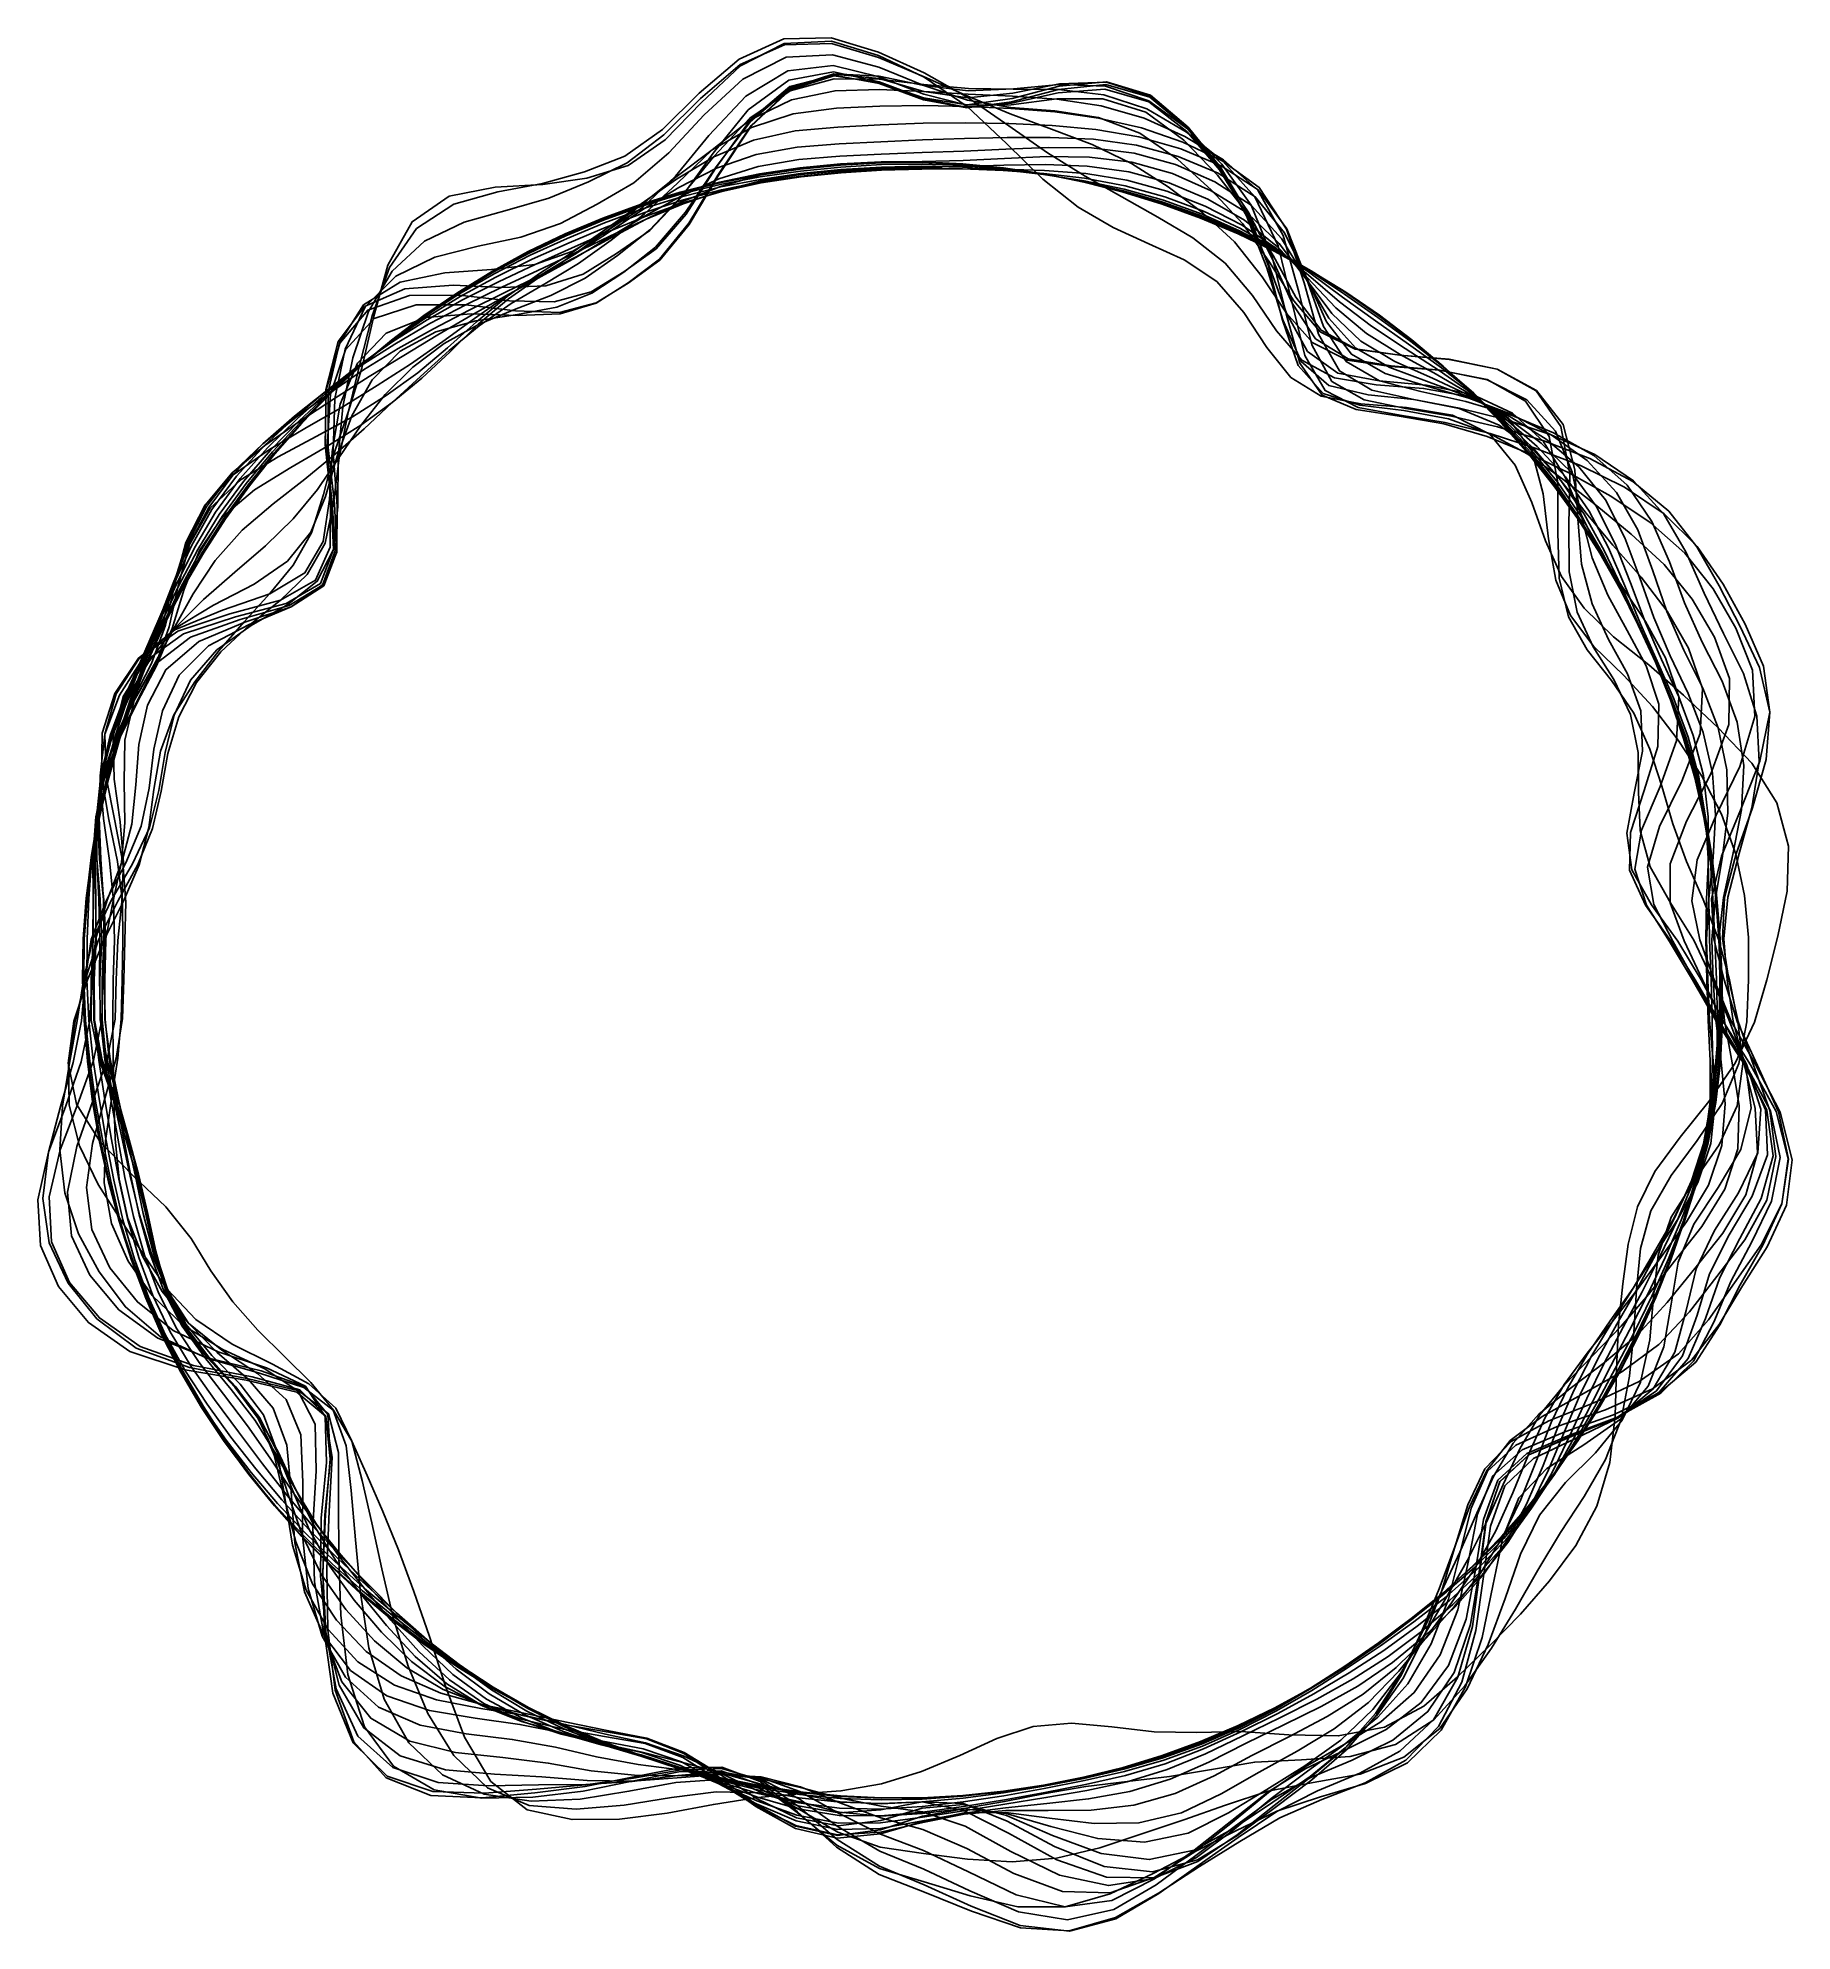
# Model space of a CAD drawing. Header units: millimetres. Extents: x -106 to 109, y -116 to 115.
import ezdxf

# ---------------------------------------------------------------- set-up
doc = ezdxf.new("R2010")
doc.units = ezdxf.units.MM
doc.header["$MEASUREMENT"] = 0
doc.layers.add('Layer 01', color=12, linetype='Continuous', true_color=0xc80000)

msp = doc.modelspace()

# ---------------------------------------------------------------- linework, layer by layer
at = {"layer": 'Layer 01'}
for points in [[(101.15, 0), (99.83, 4.98), (97.94, 9.8), (95.91, 14.46), (94.24, 19.05), (92.9, 23.65), (91.43, 28.2), (89.46, 32.56), (86.74, 36.56), (83.75, 40.33), (81.48, 44.37), (80.33, 49.09), (80.17, 54.66), (80.17, 60.73), (79.12, 66.39), (76.22, 70.72), (71.55, 73.36), (65.74, 74.49), (59.78, 74.96), (54.45, 75.73), (50.26, 77.82), (47.02, 81.45), (44.04, 85.91), (40.69, 90.17), (36.79, 93.73), (32.56, 96.9), (28.07, 99.77), (23.3, 102.08), (18.33, 103.95), (13.26, 105.82), (8.09, 107.97), (2.75, 110.36), (-2.81, 112.72), (-8.57, 114.4), (-14.32, 114.27), (-19.72, 111.83), (-24.58, 107.69), (-29.05, 103.26), (-33.54, 99.82), (-38.27, 97.5), (-43.1, 95.52), (-48.21, 94.04), (-53.45, 92.57), (-58.29, 90.25), (-62.26, 86.6), (-65.14, 81.68), (-67.06, 75.99), (-68.3, 70.03), (-68.87, 63.91), (-68.9, 57.81), (-69.42, 52.59), (-71.42, 48.7), (-75.02, 45.84), (-79.47, 43.28), (-83.69, 40.3), (-86.88, 36.62), (-88.89, 32.35), (-90, 27.76), (-90.76, 23.11), (-91.93, 18.58), (-93.99, 14.17), (-96.61, 9.67), (-98.83, 4.93), (-99.99, 0), (-100.76, -5.03), (-101.7, -10.18), (-102.55, -15.46), (-102.85, -20.79), (-102.24, -26.03), (-100.6, -31.03), (-98.07, -35.69), (-94.85, -39.98), (-90.57, -43.62), (-84.9, -46.23), (-78.58, -48.02), (-73.06, -49.81), (-69.46, -52.61), (-67.86, -56.94), (-67.28, -62.43), (-66.75, -68.44), (-66.12, -74.92), (-65.1, -81.63), (-63.22, -87.93), (-60.22, -93.24), (-56.1, -97.17), (-51.02, -99.53), (-45.29, -100.38), (-39.3, -100.12), (-33.32, -99.17), (-27.6, -98.11), (-22.31, -97.74), (-17.42, -98.81), (-12.69, -101.29), (-7.81, -104.16), (-2.64, -106.02), (2.66, -106.79), (8.05, -107.46), (13.51, -107.8), (18.93, -107.34), (24.21, -106.07), (29.37, -104.38), (34.49, -102.66), (39.59, -100.87), (44.74, -99.15), (50.29, -98.09), (56.04, -97.06), (61.37, -95.02), (65.77, -91.48), (69.11, -86.67), (71.69, -81.23), (73.74, -75.6), (75.64, -70.18), (77.95, -65.41), (81.13, -61.45), (84.8, -57.81), (88.06, -53.81), (90.27, -49.16), (91.41, -44.02), (91.89, -38.73), (92.44, -33.64), (94.02, -29), (96.8, -24.65), (99.9, -20.19), (102.11, -15.39), (102.78, -10.28), (102.19, -5.1)], [(105.73, 0), (107.06, 5.34), (108.2, 10.83), (108.39, 16.34), (106.96, 21.62), (103.88, 26.45), (99.79, 30.78), (95.56, 34.78), (91.3, 38.49), (87, 41.9), (83.4, 45.42), (80.65, 49.29), (78.66, 53.63), (77, 58.32), (74.96, 62.9), (71.86, 66.67), (67.31, 69.01), (61.71, 69.93), (56.12, 70.37), (51.28, 71.32), (47.54, 73.6), (44.61, 77.27), (41.81, 81.56), (38.5, 85.33), (34.52, 87.97), (30.22, 89.94), (25.86, 91.93), (21.55, 94.41), (17.25, 97.85), (12.81, 102.2), (8, 106.71), (2.75, 110.3), (-2.82, 112.94), (-8.59, 114.69), (-14.34, 114.42), (-19.69, 111.68), (-24.47, 107.22), (-28.88, 102.65), (-33.43, 99.49), (-38.45, 97.97), (-43.85, 97.18), (-49.66, 96.86), (-55.29, 95.77), (-59.83, 92.63), (-62.79, 87.33), (-64.53, 80.92), (-65.97, 74.75), (-67.64, 69.35), (-69.34, 64.34), (-70.65, 59.29), (-72.13, 54.63), (-74.34, 50.68), (-77.22, 47.19), (-80.35, 43.76), (-83.43, 40.18), (-86.39, 36.42), (-88.92, 32.37), (-90.56, 27.93), (-91.39, 23.27), (-92.01, 18.6), (-93.18, 14.04), (-95.14, 9.52), (-97.45, 4.86), (-99.49, 0), (-101.17, -5.05), (-101.86, -10.19), (-100.82, -15.2), (-97.95, -19.8), (-93.93, -23.92), (-89.93, -27.74), (-86.83, -31.6), (-84.41, -35.58), (-81.74, -39.36), (-78.66, -42.84), (-75.37, -46.06), (-72.2, -49.22), (-69.42, -52.59), (-67.2, -56.39), (-65.3, -60.59), (-63.38, -64.98), (-61.49, -69.68), (-59.61, -74.75), (-57.71, -80.27), (-55.75, -86.31), (-53.43, -92.54), (-50.22, -97.97), (-45.77, -101.43), (-40.28, -102.63), (-34.47, -102.59), (-28.65, -101.83), (-23, -100.77), (-17.62, -99.93), (-12.47, -99.5), (-7.43, -99.13), (-2.45, -98.25), (2.41, -96.77), (7.1, -94.81), (11.62, -92.72), (16.09, -91.25), (20.74, -90.85), (25.69, -91.3), (30.87, -91.89), (36.09, -91.97), (41.46, -91.87), (47.3, -92.27), (53.36, -92.41), (58.99, -91.34), (63.81, -88.76), (67.94, -85.19), (71.82, -81.38), (75.62, -77.53), (79.18, -73.47), (82.37, -69.12), (84.93, -64.33), (86.55, -59.01), (87.21, -53.29), (87.37, -47.58), (87.6, -42.18), (88.11, -37.14), (88.77, -32.31), (89.92, -27.74), (92.04, -23.44), (95.13, -19.23), (98.64, -14.87), (101.84, -10.19), (104.21, -5.2)], [(103.49, 0), (103.47, 5.16), (103, 10.31), (101.92, 15.36), (100.18, 20.25), (97.8, 24.9), (94.9, 29.27), (91.74, 33.39), (88.23, 37.19), (84.59, 40.74), (81.73, 44.51), (79.94, 48.85), (79.05, 53.9), (78.41, 59.39), (77, 64.61), (74.08, 68.73), (69.49, 71.24), (63.78, 72.27), (57.99, 72.72), (52.89, 73.56), (48.89, 75.7), (45.79, 79.31), (42.87, 83.63), (39.52, 87.59), (35.58, 90.65), (31.31, 93.2), (26.92, 95.67), (22.42, 98.21), (17.82, 101.05), (13.08, 104.35), (8.08, 107.81), (2.76, 110.85), (-2.83, 113.36), (-8.63, 115.1), (-14.41, 114.98), (-19.84, 112.51), (-24.73, 108.33), (-29.24, 103.92), (-33.82, 100.65), (-38.74, 98.72), (-43.9, 97.29), (-49.36, 96.28), (-54.73, 94.79), (-59.29, 91.8), (-62.57, 87.04), (-64.71, 81.15), (-66.26, 75.08), (-67.64, 69.34), (-68.74, 63.78), (-69.41, 58.24), (-70.46, 53.37), (-72.64, 49.52), (-75.91, 46.39), (-79.67, 43.39), (-83.21, 40.07), (-86.17, 36.32), (-88.34, 32.15), (-89.66, 27.66), (-90.49, 23.04), (-91.53, 18.5), (-93.33, 14.07), (-95.8, 9.59), (-98.16, 4.9), (-99.76, 0), (-100.99, -5.04), (-101.81, -10.19), (-101.73, -15.33), (-100.47, -20.31), (-98.19, -25), (-95.39, -29.42), (-92.57, -33.69), (-89.75, -37.83), (-86.24, -41.53), (-81.8, -44.54), (-76.89, -46.99), (-72.42, -49.38), (-69.14, -52.37), (-67.18, -56.37), (-65.94, -61.18), (-64.74, -66.38), (-63.53, -71.99), (-62.15, -77.93), (-60.32, -83.9), (-57.9, -89.65), (-54.73, -94.8), (-50.62, -98.73), (-45.53, -100.91), (-39.78, -101.37), (-33.89, -100.85), (-28.12, -99.93), (-22.65, -99.23), (-17.52, -99.36), (-12.58, -100.42), (-7.62, -101.71), (-2.55, -102.23), (2.54, -101.89), (7.59, -101.27), (12.58, -100.41), (17.54, -99.45), (22.5, -98.6), (27.56, -97.96), (32.72, -97.38), (37.88, -96.52), (43.14, -95.61), (48.86, -95.31), (54.81, -94.93), (60.36, -93.45), (65.02, -90.44), (68.81, -86.29), (72.07, -81.67), (75.02, -76.92), (77.76, -72.15), (80.51, -67.56), (83.39, -63.16), (86.01, -58.64), (87.91, -53.72), (88.96, -48.45), (89.48, -43.09), (89.81, -37.86), (90.27, -32.86), (91.56, -28.24), (94.03, -23.94), (97.23, -19.66), (100.25, -15.11), (102.32, -10.24), (103.26, -5.15)], [(97.68, 0), (94.86, 4.73), (91.62, 9.17), (89.21, 13.45), (88.62, 17.91), (89.52, 22.79), (90.53, 27.92), (90.34, 32.88), (88.68, 37.38), (86.38, 41.6), (84.36, 45.94), (83.08, 50.77), (82.62, 56.33), (82.28, 62.33), (80.85, 67.84), (77.59, 72), (72.77, 74.6), (66.9, 75.81), (60.86, 76.32), (55.44, 77.11), (51.26, 79.37), (48.16, 83.41), (45.38, 88.52), (42.26, 93.65), (38.58, 98.31), (34.48, 102.62), (29.83, 106.01), (24.57, 107.67), (18.98, 107.64), (13.4, 106.94), (8.01, 106.89), (2.7, 108.22), (-2.75, 110.36), (-8.37, 111.74), (-13.92, 111.09), (-19.04, 107.99), (-23.55, 103.19), (-27.63, 98.22), (-31.7, 94.34), (-35.93, 91.56), (-40.17, 89.03), (-44.81, 87.41), (-50.11, 86.78), (-55.81, 86.41), (-61.29, 85.25), (-65.77, 82.47), (-68.68, 77.83), (-70.07, 71.84), (-70.09, 65.03), (-69.3, 58.15), (-69.03, 52.29), (-70.62, 48.15), (-74.61, 45.59), (-80.25, 43.7), (-85.87, 41.35), (-89.9, 37.89), (-92.15, 33.54), (-93.2, 28.75), (-93.57, 23.83), (-94.08, 19.02), (-95.31, 14.37), (-97.08, 9.71), (-98.51, 4.92), (-98.97, 0), (-99.19, -4.95), (-100.24, -10.03), (-102.14, -15.4), (-104.24, -21.07), (-105.55, -26.88), (-105.23, -32.46), (-103.02, -37.5), (-99.37, -41.89), (-94.33, -45.43), (-87.56, -47.68), (-80.1, -48.95), (-73.89, -50.38), (-70.41, -53.33), (-69.59, -58.39), (-69.97, -64.93), (-70.23, -72), (-70.1, -79.43), (-69.23, -86.81), (-66.96, -93.14), (-62.99, -97.53), (-57.55, -99.68), (-51.26, -99.99), (-44.84, -99.38), (-38.69, -98.57), (-32.73, -97.41), (-27.1, -96.32), (-21.96, -96.22), (-17.28, -97.99), (-12.74, -101.67), (-7.95, -106.02), (-2.73, -109.35), (2.78, -111.48), (8.53, -113.83), (14.52, -115.84), (20.49, -116.23), (26.15, -114.58), (31.4, -111.61), (36.41, -108.38), (41.33, -105.31), (46.21, -102.41), (51.35, -100.16), (56.65, -98.12), (61.59, -95.36), (65.62, -91.27), (68.45, -85.83), (70.18, -79.53), (71.12, -72.92), (71.95, -66.76), (73.69, -61.83), (77.22, -58.49), (82.28, -56.1), (87.58, -53.52), (91.84, -50.01), (94.5, -45.51), (95.86, -40.41), (97.07, -35.33), (99.31, -30.63), (102.28, -26.04), (104.61, -21.15), (105.01, -15.83), (103.24, -10.33), (100.37, -5.01)], [(99.1, 0), (96.81, 4.83), (93.95, 9.4), (91.48, 13.79), (90.23, 18.24), (90.06, 22.93), (89.99, 27.76), (89.08, 32.42), (87.02, 36.68), (84.51, 40.7), (82.53, 44.94), (81.56, 49.84), (81.54, 55.59), (81.65, 61.84), (80.57, 67.61), (77.55, 71.95), (72.79, 74.63), (66.91, 75.82), (60.86, 76.32), (55.41, 77.08), (51.15, 79.2), (47.91, 82.98), (44.97, 87.71), (41.68, 92.37), (37.87, 96.5), (33.69, 100.28), (29.1, 103.44), (24.05, 105.39), (18.73, 106.2), (13.36, 106.61), (8.06, 107.49), (2.73, 109.27), (-2.78, 111.51), (-8.47, 113.05), (-14.13, 112.73), (-19.41, 110.06), (-24.12, 105.7), (-28.43, 101.06), (-32.73, 97.4), (-37.2, 94.79), (-41.7, 92.42), (-46.53, 90.76), (-51.75, 89.64), (-57.04, 88.31), (-61.82, 85.99), (-65.57, 82.22), (-68, 77.06), (-69.27, 71.02), (-69.47, 64.46), (-68.97, 57.88), (-69.01, 52.27), (-70.78, 48.26), (-74.6, 45.59), (-79.72, 43.42), (-84.69, 40.79), (-88.28, 37.21), (-90.34, 32.88), (-91.37, 28.18), (-91.97, 23.42), (-92.94, 18.79), (-94.79, 14.29), (-97.15, 9.72), (-99.04, 4.94), (-99.79, 0), (-100.22, -5), (-101.23, -10.13), (-102.78, -15.49), (-104.27, -21.08), (-104.93, -26.72), (-104.17, -32.13), (-101.85, -37.07), (-98.34, -41.45), (-93.52, -45.04), (-87.02, -47.39), (-79.81, -48.77), (-73.68, -50.23), (-70.02, -53.04), (-68.82, -57.75), (-68.82, -63.86), (-68.79, -70.53), (-68.53, -77.66), (-67.69, -84.88), (-65.64, -91.3), (-62.08, -96.12), (-57.14, -98.98), (-51.28, -100.03), (-45.06, -99.87), (-38.91, -99.14), (-32.91, -97.94), (-27.24, -96.81), (-22.06, -96.66), (-17.34, -98.33), (-12.75, -101.77), (-7.92, -105.74), (-2.71, -108.6), (2.75, -110.24), (8.39, -111.95), (14.2, -113.28), (19.97, -113.28), (25.5, -111.71), (30.73, -109.21), (35.8, -106.56), (40.82, -104.02), (45.85, -101.6), (51.19, -99.85), (56.7, -98.21), (61.8, -95.69), (65.94, -91.71), (68.92, -86.42), (70.93, -80.37), (72.26, -74.08), (73.48, -68.18), (75.42, -63.29), (78.83, -59.71), (83.37, -56.84), (87.85, -53.68), (91.22, -49.67), (93.15, -44.86), (94.02, -39.63), (94.87, -34.53), (96.81, -29.86), (99.77, -25.4), (102.55, -20.73), (103.82, -15.65), (103.12, -10.32), (101.18, -5.05)], [(96.96, 0), (94.03, 4.69), (90.9, 9.1), (88.93, 13.4), (89.05, 18), (90.75, 23.11), (92.39, 28.5), (92.53, 33.68), (90.98, 38.35), (88.65, 42.69), (86.29, 46.99), (84.36, 51.55), (83.06, 56.63), (81.92, 62.05), (79.91, 67.05), (76.39, 70.88), (71.53, 73.33), (65.75, 74.51), (59.83, 75.02), (54.56, 75.89), (50.59, 78.33), (47.74, 82.69), (45.23, 88.23), (42.34, 93.84), (38.84, 98.96), (34.83, 103.68), (30.19, 107.29), (24.84, 108.83), (19.11, 108.38), (13.42, 107.12), (7.99, 106.58), (2.69, 107.68), (-2.74, 109.75), (-8.31, 110.95), (-13.78, 109.92), (-18.75, 106.31), (-23.05, 101), (-26.91, 95.65), (-30.77, 91.57), (-34.83, 88.75), (-38.91, 86.23), (-43.47, 84.79), (-48.84, 84.6), (-54.82, 84.88), (-60.71, 84.45), (-65.62, 82.28), (-68.84, 78.01), (-70.37, 72.15), (-70.4, 65.33), (-69.57, 58.37), (-69.21, 52.42), (-70.75, 48.24), (-74.86, 45.75), (-80.85, 44.03), (-86.91, 41.85), (-91.29, 38.48), (-93.78, 34.13), (-94.91, 29.28), (-95.02, 24.2), (-94.92, 19.19), (-95.33, 14.37), (-96.33, 9.64), (-97.27, 4.85), (-97.56, 0), (-97.72, -4.88), (-98.74, -9.88), (-100.67, -15.17), (-102.82, -20.79), (-104.18, -26.53), (-103.89, -32.04), (-101.68, -37.01), (-98.03, -41.32), (-93.07, -44.82), (-86.53, -47.12), (-79.38, -48.51), (-73.52, -50.13), (-70.37, -53.3), (-69.84, -58.6), (-70.42, -65.34), (-70.73, -72.52), (-70.54, -79.93), (-69.51, -87.17), (-67.03, -93.24), (-62.85, -97.32), (-57.27, -99.2), (-50.96, -99.4), (-44.63, -98.9), (-38.62, -98.4), (-32.77, -97.55), (-27.18, -96.61), (-22, -96.38), (-17.24, -97.78), (-12.66, -101), (-7.87, -105.05), (-2.7, -108.33), (2.76, -110.59), (8.48, -113.19), (14.48, -115.56), (20.5, -116.26), (26.19, -114.74), (31.42, -111.66), (36.34, -108.17), (41.14, -104.82), (45.86, -101.64), (50.82, -99.12), (55.98, -96.95), (60.89, -94.28), (65.01, -90.42), (67.96, -85.22), (69.75, -79.04), (70.66, -72.44), (71.41, -66.25), (73.08, -61.32), (76.64, -58.05), (81.86, -55.81), (87.49, -53.47), (92.24, -50.23), (95.43, -45.96), (97.2, -40.97), (98.73, -35.93), (101.12, -31.19), (103.93, -26.46), (105.81, -21.39), (105.54, -15.91), (103.13, -10.32), (99.84, -4.98)], [(96.63, 0), (93.81, 4.68), (91.02, 9.11), (89.61, 13.51), (90.4, 18.27), (92.68, 23.6), (94.69, 29.21), (94.95, 34.56), (93.36, 39.35), (90.88, 43.77), (88.09, 47.97), (85.39, 52.18), (83.12, 56.67), (81.06, 61.4), (78.41, 65.8), (74.63, 69.25), (69.77, 71.53), (64.12, 72.66), (58.36, 73.18), (53.3, 74.14), (49.59, 76.79), (47.04, 81.48), (44.82, 87.43), (42.18, 93.47), (38.85, 98.98), (34.95, 104.03), (30.34, 107.84), (24.97, 109.4), (19.18, 108.79), (13.44, 107.29), (7.98, 106.54), (2.68, 107.52), (-2.73, 109.53), (-8.28, 110.55), (-13.68, 109.16), (-18.52, 105.05), (-22.66, 99.26), (-26.32, 93.56), (-30.01, 89.33), (-33.95, 86.51), (-37.94, 84.07), (-42.46, 82.83), (-47.9, 82.97), (-54.02, 83.65), (-60.12, 83.62), (-65.24, 81.81), (-68.66, 77.8), (-70.33, 72.1), (-70.46, 65.38), (-69.72, 58.5), (-69.42, 52.58), (-71.01, 48.41), (-75.22, 45.97), (-81.42, 44.34), (-87.76, 42.26), (-92.41, 38.95), (-95.11, 34.62), (-96.33, 29.72), (-96.22, 24.5), (-95.51, 19.31), (-95.08, 14.33), (-95.3, 9.54), (-95.78, 4.78), (-95.97, 0), (-96.12, -4.8), (-97.08, -9.71), (-98.87, -14.9), (-100.8, -20.38), (-101.92, -25.95), (-101.45, -31.29), (-99.2, -36.11), (-95.64, -40.32), (-90.91, -43.78), (-84.82, -46.19), (-78.25, -47.81), (-72.91, -49.71), (-70.13, -53.12), (-69.81, -58.57), (-70.47, -65.38), (-70.73, -72.52), (-70.37, -79.74), (-69.12, -86.67), (-66.44, -92.42), (-62.17, -96.26), (-56.63, -98.09), (-50.49, -98.49), (-44.39, -98.38), (-38.61, -98.36), (-32.91, -97.96), (-27.36, -97.23), (-22.1, -96.81), (-17.21, -97.63), (-12.54, -100.09), (-7.76, -103.5), (-2.66, -106.49), (2.71, -108.69), (8.34, -111.35), (14.28, -113.92), (20.26, -114.9), (25.93, -113.61), (31.12, -110.6), (35.96, -107.03), (40.63, -103.52), (45.19, -100.16), (49.99, -97.5), (55.05, -95.35), (60.01, -92.91), (64.31, -89.44), (67.52, -84.66), (69.53, -78.78), (70.57, -72.35), (71.4, -66.25), (73.1, -61.34), (76.63, -58.05), (81.83, -55.79), (87.55, -53.5), (92.56, -50.41), (96.11, -46.29), (98.22, -41.4), (99.99, -36.39), (102.44, -31.6), (105.04, -26.75), (106.48, -21.53), (105.72, -15.94), (102.94, -10.3), (99.49, -4.97)], [(96.86, 0), (94.24, 4.7), (91.91, 9.2), (91.16, 13.74), (92.59, 18.72), (95.34, 24.28), (97.59, 30.1), (97.85, 35.61), (96.17, 40.54), (93.55, 45.05), (90.36, 49.21), (86.92, 53.12), (83.64, 57.03), (80.55, 61.02), (77.16, 64.75), (73.03, 67.76), (68.11, 69.83), (62.58, 70.91), (57.01, 71.48), (52.21, 72.62), (48.81, 75.57), (46.57, 80.66), (44.61, 87.01), (42.13, 93.36), (38.88, 99.06), (35.01, 104.21), (30.42, 108.11), (25.05, 109.74), (19.25, 109.19), (13.5, 107.69), (8.01, 106.9), (2.69, 107.79), (-2.73, 109.65), (-8.28, 110.46), (-13.63, 108.76), (-18.39, 104.32), (-22.42, 98.23), (-25.97, 92.3), (-29.55, 87.95), (-33.41, 85.12), (-37.32, 82.72), (-41.8, 81.54), (-47.19, 81.74), (-53.26, 82.46), (-59.31, 82.49), (-64.44, 80.8), (-67.95, 77), (-69.81, 71.57), (-70.21, 65.14), (-69.8, 58.57), (-69.82, 52.88), (-71.61, 48.82), (-75.9, 46.38), (-82.09, 44.7), (-88.44, 42.59), (-93.16, 39.27), (-96, 34.94), (-97.36, 30.03), (-97.2, 24.75), (-96.15, 19.44), (-95.17, 14.34), (-94.81, 9.49), (-94.93, 4.74), (-95.05, 0), (-95.19, -4.75), (-95.97, -9.6), (-97.4, -14.68), (-98.89, -19.99), (-99.62, -25.37), (-98.95, -30.52), (-96.74, -35.21), (-93.39, -39.37), (-89.02, -42.87), (-83.51, -45.48), (-77.61, -47.43), (-72.86, -49.68), (-70.46, -53.37), (-70.29, -58.98), (-70.92, -65.81), (-71.03, -72.83), (-70.37, -79.73), (-68.74, -86.2), (-65.73, -91.43), (-61.26, -94.85), (-55.73, -96.53), (-49.77, -97.09), (-43.95, -97.39), (-38.41, -97.87), (-32.91, -97.94), (-27.44, -97.54), (-22.16, -97.1), (-17.19, -97.47), (-12.43, -99.2), (-7.64, -101.9), (-2.6, -104.43), (2.65, -106.4), (8.17, -109), (14.01, -111.82), (19.97, -113.28), (25.68, -112.52), (30.91, -109.87), (35.74, -106.37), (40.33, -102.76), (44.78, -99.24), (49.41, -96.38), (54.32, -94.08), (59.19, -91.64), (63.5, -88.33), (66.82, -83.78), (68.97, -78.15), (70.15, -71.92), (71.09, -65.97), (72.87, -61.15), (76.41, -57.88), (81.62, -55.65), (87.47, -53.45), (92.78, -50.53), (96.75, -46.59), (99.25, -41.84), (101.32, -36.88), (103.88, -32.04), (106.3, -27.07), (107.34, -21.7), (106.16, -16), (103.1, -10.32), (99.6, -4.97)], [(101.08, 0), (100.31, 5.01), (100.54, 10.06), (101.96, 15.37), (103.99, 21.02), (105.66, 26.9), (106.08, 32.72), (104.84, 38.16), (102.45, 43.18), (99.91, 48.12), (97.18, 52.92), (93.74, 57.28), (89.33, 60.9), (84.1, 63.71), (78.48, 65.86), (72.83, 67.57), (67.18, 68.87), (61.6, 69.8), (56.5, 70.85), (52.57, 73.12), (50.12, 77.61), (48.54, 84.07), (46.63, 90.96), (43.54, 96.5), (39.32, 100.19), (34.62, 103.03), (29.62, 105.29), (24.38, 106.79), (18.97, 107.61), (13.53, 107.99), (8.11, 108.24), (2.71, 108.54), (-2.71, 108.78), (-8.14, 108.64), (-13.48, 107.55), (-18.53, 105.09), (-23.15, 101.44), (-27.39, 97.34), (-31.44, 93.58), (-35.48, 90.4), (-39.49, 87.53), (-43.6, 85.05), (-47.71, 82.64), (-51.63, 79.93), (-55.28, 76.89), (-58.78, 73.71), (-62.25, 70.54), (-65.68, 67.34), (-69.21, 64.22), (-72.91, 61.17), (-76.79, 58.17), (-80.58, 54.94), (-83.87, 51.25), (-86.59, 47.15), (-88.98, 42.85), (-91.36, 38.51), (-93.8, 34.14), (-95.97, 29.6), (-97.54, 24.84), (-98.37, 19.89), (-98.56, 14.86), (-98.46, 9.85), (-98.47, 4.91), (-98.72, 0), (-98.7, -4.93), (-97.85, -9.79), (-96.4, -14.53), (-94.87, -19.18), (-93.54, -23.82), (-92.39, -28.5), (-91.22, -33.2), (-89.73, -37.82), (-87.44, -42.11), (-84.3, -45.91), (-80.84, -49.4), (-77.98, -53.16), (-76.26, -57.76), (-75.37, -63.25), (-74.45, -69.08), (-72.76, -74.6), (-70.06, -79.39), (-66.46, -83.34), (-61.98, -86.21), (-56.84, -88), (-51.42, -89.06), (-46.1, -89.93), (-41.06, -90.99), (-36.18, -92.18), (-31.32, -93.23), (-26.68, -94.83), (-22.13, -96.94), (-17.48, -99.15), (-12.65, -100.94), (-7.63, -101.79), (-2.53, -101.43), (2.5, -100.44), (7.54, -100.67), (12.89, -102.84), (18.68, -105.93), (24.73, -108.37), (30.67, -109.01), (36.14, -107.55), (41.04, -104.58), (45.65, -101.17), (50.13, -97.78), (54.34, -94.11), (58.03, -89.85), (61.07, -84.95), (63.54, -79.68), (65.68, -74.43), (67.6, -69.31), (69.41, -64.41), (71.49, -59.99), (74.35, -56.32), (78.26, -53.36), (83.02, -50.73), (88, -47.92), (92.54, -44.57), (96.27, -40.58), (99.63, -36.26), (103.03, -31.78), (105.73, -26.92), (106.83, -21.6), (106.07, -15.99), (104.11, -10.42), (102.2, -5.1)], [(100.51, 0), (99.26, 4.95), (98.98, 9.9), (100.17, 15.1), (102.49, 20.72), (104.88, 26.71), (106.08, 32.72), (105.33, 38.34), (103.08, 43.45), (100.39, 48.35), (97.19, 52.93), (93.17, 56.93), (88.32, 60.21), (82.96, 62.84), (77.43, 64.97), (71.93, 66.74), (66.42, 68.09), (60.9, 69), (55.77, 69.94), (51.77, 72.01), (49.28, 76.3), (47.73, 82.67), (45.99, 89.7), (43.17, 95.67), (39.26, 100.02), (34.81, 103.6), (29.95, 106.44), (24.69, 108.16), (19.18, 108.79), (13.64, 108.83), (8.16, 108.9), (2.73, 109.39), (-2.74, 110.07), (-8.25, 110.1), (-13.61, 108.62), (-18.56, 105.28), (-22.96, 100.6), (-26.93, 95.71), (-30.79, 91.63), (-34.73, 88.49), (-38.69, 85.75), (-42.87, 83.63), (-47.29, 81.91), (-51.71, 80.06), (-55.89, 77.74), (-59.72, 74.88), (-63.12, 71.52), (-66.08, 67.75), (-68.76, 63.8), (-71.4, 59.91), (-74.35, 56.32), (-77.75, 53.01), (-81.49, 49.8), (-85.33, 46.47), (-88.94, 42.83), (-92.04, 38.8), (-94.65, 34.45), (-96.66, 29.82), (-97.79, 24.9), (-98.07, 19.83), (-97.84, 14.75), (-97.54, 9.76), (-97.49, 4.87), (-97.69, 0), (-97.7, -4.88), (-97.19, -9.73), (-96.3, -14.51), (-95.31, -19.27), (-94.29, -24.01), (-93.13, -28.73), (-91.7, -33.38), (-89.81, -37.86), (-87.15, -41.97), (-83.66, -45.56), (-79.87, -48.81), (-76.79, -52.35), (-75.11, -56.89), (-74.58, -62.58), (-74.16, -68.81), (-72.95, -74.8), (-70.66, -80.07), (-67.33, -84.43), (-62.92, -87.52), (-57.68, -89.31), (-52.11, -90.25), (-46.65, -90.99), (-41.53, -92.04), (-36.63, -93.34), (-31.72, -94.41), (-26.9, -95.61), (-22.12, -96.92), (-17.32, -98.25), (-12.47, -99.53), (-7.53, -100.47), (-2.51, -100.7), (2.51, -100.47), (7.61, -101.51), (13.07, -104.3), (18.96, -107.55), (25.03, -109.67), (30.87, -109.73), (36.21, -107.77), (41.01, -104.5), (45.53, -100.9), (49.95, -97.43), (54.21, -93.89), (58.07, -89.91), (61.32, -85.29), (63.91, -80.14), (65.96, -74.74), (67.61, -69.32), (69.17, -64.18), (71.25, -59.78), (74.49, -56.42), (79.09, -53.92), (84.58, -51.69), (90.13, -49.08), (94.93, -45.71), (98.59, -41.56), (101.78, -37.04), (105.02, -32.4), (107.54, -27.38), (108.36, -21.91), (107.15, -16.15), (104.6, -10.47), (102.1, -5.1)], [(99.29, 0), (97.52, 4.87), (96.54, 9.66), (97.23, 14.66), (99.55, 20.12), (102.42, 26.08), (104.26, 32.16), (103.99, 37.85), (101.94, 42.97), (99.18, 47.76), (95.72, 52.12), (91.47, 55.89), (86.68, 59.1), (81.7, 61.88), (76.66, 64.32), (71.54, 66.38), (66.24, 67.92), (60.78, 68.87), (55.56, 69.68), (51.37, 71.45), (48.66, 75.34), (46.98, 81.38), (45.29, 88.34), (42.71, 94.65), (39.12, 99.67), (34.94, 104), (30.22, 107.39), (24.92, 109.19), (19.29, 109.42), (13.65, 108.88), (8.14, 108.63), (2.73, 109.28), (-2.75, 110.43), (-8.3, 110.71), (-13.65, 108.95), (-18.49, 104.89), (-22.68, 99.35), (-26.4, 93.81), (-30.08, 89.52), (-33.94, 86.49), (-37.86, 83.9), (-42.14, 82.21), (-46.95, 81.31), (-52.02, 80.54), (-56.94, 79.19), (-61.27, 76.82), (-64.7, 73.31), (-67.2, 68.9), (-68.96, 63.99), (-70.4, 59.07), (-72.21, 54.7), (-75.04, 51.16), (-79.13, 48.36), (-84.08, 45.79), (-88.94, 42.83), (-92.8, 39.12), (-95.57, 34.78), (-97.36, 30.03), (-97.94, 24.94), (-97.55, 19.72), (-96.81, 14.59), (-96.29, 9.64), (-96.2, 4.8), (-96.33, 0), (-96.39, -4.81), (-96.34, -9.64), (-96.25, -14.51), (-96.09, -19.42), (-95.61, -24.35), (-94.54, -29.16), (-92.78, -33.77), (-90.37, -38.09), (-87.15, -41.97), (-83.09, -45.25), (-78.72, -48.11), (-75.21, -51.28), (-73.43, -55.62), (-73.16, -61.38), (-73.23, -67.94), (-72.53, -74.37), (-70.8, -80.22), (-67.97, -85.23), (-63.92, -88.9), (-58.82, -91.08), (-53.2, -92.15), (-47.59, -92.83), (-42.31, -93.76), (-37.28, -94.98), (-32.21, -95.88), (-27.16, -96.54), (-22.15, -97.03), (-17.22, -97.64), (-12.37, -98.69), (-7.49, -100.01), (-2.52, -101.01), (2.54, -101.67), (7.75, -103.45), (13.35, -106.53), (19.29, -109.42), (25.27, -110.7), (30.9, -109.83), (36.04, -107.25), (40.72, -103.76), (45.15, -100.07), (49.58, -96.71), (54.01, -93.54), (58.2, -90.12), (61.85, -86.03), (64.72, -81.16), (66.81, -75.7), (68.26, -69.98), (69.58, -64.56), (71.59, -60.07), (75.07, -56.86), (80.1, -54.61), (86.01, -52.56), (91.77, -49.97), (96.5, -46.47), (99.89, -42.11), (102.76, -37.4), (105.76, -32.62), (108.13, -27.53), (108.81, -22), (107.35, -16.18), (104.38, -10.44), (101.36, -5.06)], [(97.88, 0), (95.62, 4.77), (93.92, 9.4), (93.91, 14.15), (95.9, 19.39), (98.88, 25.18), (101.09, 31.18), (101.18, 36.83), (99.34, 41.88), (96.61, 46.53), (93.16, 50.73), (89.14, 54.47), (84.93, 57.91), (80.79, 61.19), (76.53, 64.22), (71.91, 66.72), (66.84, 68.53), (61.37, 69.55), (56, 70.22), (51.51, 71.65), (48.47, 75.05), (46.55, 80.62), (44.77, 87.33), (42.32, 93.78), (38.97, 99.3), (35.01, 104.21), (30.38, 107.98), (25.04, 109.71), (19.3, 109.48), (13.58, 108.36), (8.08, 107.77), (2.71, 108.55), (-2.75, 110.12), (-8.29, 110.67), (-13.64, 108.83), (-18.4, 104.38), (-22.45, 98.34), (-26.01, 92.45), (-29.59, 88.07), (-33.42, 85.16), (-37.32, 82.7), (-41.71, 81.36), (-46.87, 81.19), (-52.56, 81.38), (-58.18, 80.92), (-63.01, 79.01), (-66.51, 75.36), (-68.63, 70.36), (-69.58, 64.56), (-69.93, 58.68), (-70.68, 53.54), (-72.92, 49.72), (-77.19, 47.17), (-82.97, 45.18), (-88.82, 42.77), (-93.26, 39.31), (-96.13, 34.99), (-97.68, 30.13), (-97.78, 24.9), (-96.87, 19.58), (-95.81, 14.44), (-95.22, 9.53), (-95.15, 4.75), (-95.25, 0), (-95.36, -4.76), (-95.79, -9.58), (-96.55, -14.55), (-97.29, -19.67), (-97.45, -24.81), (-96.55, -29.78), (-94.51, -34.4), (-91.57, -38.6), (-87.74, -42.25), (-82.95, -45.17), (-77.83, -47.56), (-73.73, -50.27), (-71.68, -54.3), (-71.54, -60.03), (-71.97, -66.78), (-71.75, -73.56), (-70.6, -80), (-68.4, -85.78), (-64.88, -90.24), (-60.09, -93.04), (-54.51, -94.42), (-48.73, -95.05), (-43.19, -95.72), (-37.93, -96.66), (-32.66, -97.19), (-27.37, -97.28), (-22.17, -97.14), (-17.18, -97.41), (-12.36, -98.62), (-7.54, -100.57), (-2.55, -102.4), (2.59, -103.84), (7.96, -106.17), (13.69, -109.21), (19.64, -111.4), (25.47, -111.59), (30.87, -109.71), (35.81, -106.57), (40.41, -102.96), (44.81, -99.31), (49.31, -96.18), (53.98, -93.5), (58.56, -90.67), (62.63, -87.11), (65.8, -82.51), (67.95, -76.99), (69.26, -71.01), (70.36, -65.29), (72.26, -60.64), (75.82, -57.43), (81.02, -55.24), (87, -53.16), (92.63, -50.44), (97.04, -46.73), (100, -42.15), (102.46, -37.29), (105.22, -32.45), (107.54, -27.38), (108.31, -21.89), (106.86, -16.11), (103.71, -10.38), (100.35, -5.01)], [(100.87, 0), (100.45, 5.01), (100.96, 10.1), (102.34, 15.43), (103.89, 21), (104.79, 26.68), (104.5, 32.23), (102.87, 37.44), (100.42, 42.33), (98.08, 47.23), (95.85, 52.2), (93.13, 56.91), (89.42, 60.97), (84.71, 64.17), (79.35, 66.59), (73.79, 68.47), (68.15, 69.87), (62.57, 70.9), (57.47, 72.06), (53.5, 74.41), (50.95, 78.88), (49.17, 85.16), (47.02, 91.71), (43.69, 96.83), (39.26, 100.02), (34.38, 102.34), (29.29, 104.1), (24.04, 105.31), (18.7, 106.05), (13.34, 106.48), (8, 106.72), (2.66, 106.82), (-2.66, 106.76), (-7.98, 106.52), (-13.26, 105.81), (-18.36, 104.14), (-23.15, 101.44), (-27.6, 98.1), (-31.83, 94.72), (-35.94, 91.58), (-40.01, 88.67), (-44.09, 86), (-48.05, 83.22), (-51.73, 80.1), (-55.18, 76.75), (-58.63, 73.52), (-62.27, 70.56), (-66.1, 67.77), (-70.23, 65.17), (-74.62, 62.62), (-79.06, 59.89), (-82.97, 56.57), (-85.82, 52.44), (-87.67, 47.74), (-89.16, 42.94), (-91.04, 38.38), (-93.36, 33.98), (-95.59, 29.49), (-97.37, 24.79), (-98.46, 19.9), (-98.83, 14.9), (-98.78, 9.88), (-98.78, 4.93), (-99.05, 0), (-99.02, -4.94), (-98.03, -9.81), (-96.37, -14.52), (-94.64, -19.13), (-93.24, -23.74), (-92.16, -28.43), (-91.15, -33.18), (-89.85, -37.88), (-87.74, -42.25), (-84.73, -46.14), (-81.38, -49.73), (-78.56, -53.56), (-76.69, -58.09), (-75.44, -63.3), (-74.04, -68.7), (-71.98, -73.8), (-69.07, -78.26), (-65.44, -82.07), (-61.15, -85.06), (-56.31, -87.18), (-51.15, -88.6), (-45.98, -89.68), (-40.94, -90.73), (-36, -91.73), (-31.13, -92.66), (-26.58, -94.45), (-22.17, -97.14), (-17.65, -100.09), (-12.84, -102.42), (-7.75, -103.39), (-2.56, -102.73), (2.52, -101.23), (7.55, -100.77), (12.8, -102.13), (18.44, -104.58), (24.37, -106.77), (30.25, -107.52), (35.73, -106.35), (40.68, -103.65), (45.35, -100.51), (49.91, -97.35), (54.18, -93.85), (57.92, -89.67), (61.01, -84.85), (63.6, -79.75), (65.97, -74.75), (68.21, -69.93), (70.27, -65.2), (72.32, -60.69), (74.74, -56.61), (77.86, -53.09), (81.7, -49.93), (85.9, -46.78), (89.97, -43.33), (93.56, -39.44), (96.92, -35.28), (100.34, -30.95), (103.17, -26.27), (104.57, -21.14), (104.31, -15.72), (102.96, -10.3), (101.6, -5.07)], [(100.09, 0), (99.86, 4.98), (100.43, 10.05), (101.58, 15.31), (102.62, 20.75), (102.9, 26.2), (102.1, 31.49), (100.26, 36.49), (97.84, 41.24), (95.67, 46.07), (93.82, 51.09), (91.68, 56.02), (88.66, 60.45), (84.57, 64.06), (79.67, 66.85), (74.39, 69.03), (68.93, 70.67), (63.45, 71.9), (58.38, 73.21), (54.33, 75.57), (51.56, 79.82), (49.48, 85.7), (47.05, 91.78), (43.55, 96.52), (39.04, 99.46), (34.11, 101.53), (28.98, 103), (23.72, 103.91), (18.41, 104.4), (13.11, 104.65), (7.85, 104.73), (2.61, 104.68), (-2.61, 104.46), (-7.81, 104.19), (-13, 103.73), (-18.09, 102.6), (-22.95, 100.56), (-27.52, 97.83), (-31.85, 94.81), (-36.03, 91.8), (-40.14, 88.96), (-44.24, 86.3), (-48.21, 83.5), (-51.94, 80.42), (-55.51, 77.21), (-59.14, 74.16), (-63.01, 71.4), (-67.11, 68.8), (-71.53, 66.37), (-76.17, 63.91), (-80.72, 61.14), (-84.51, 57.62), (-87.03, 53.18), (-88.42, 48.15), (-89.52, 43.11), (-91.19, 38.44), (-93.46, 34.01), (-95.66, 29.51), (-97.41, 24.8), (-98.42, 19.9), (-98.68, 14.87), (-98.51, 9.86), (-98.43, 4.91), (-98.68, 0), (-98.65, -4.92), (-97.71, -9.78), (-96.13, -14.49), (-94.53, -19.11), (-93.24, -23.74), (-92.22, -28.45), (-91.23, -33.21), (-89.94, -37.91), (-87.82, -42.29), (-84.82, -46.19), (-81.49, -49.8), (-78.62, -53.6), (-76.56, -57.99), (-74.98, -62.92), (-73.22, -67.94), (-70.91, -72.7), (-67.92, -76.96), (-64.43, -80.8), (-60.47, -84.1), (-56.01, -86.72), (-51.16, -88.62), (-46.13, -89.97), (-41.08, -91.05), (-36.08, -91.92), (-31.16, -92.76), (-26.61, -94.57), (-22.25, -97.48), (-17.77, -100.78), (-12.96, -103.44), (-7.84, -104.56), (-2.59, -103.87), (2.55, -102.23), (7.59, -101.33), (12.77, -101.9), (18.24, -103.46), (23.96, -104.96), (29.66, -105.4), (35.03, -104.27), (39.96, -101.81), (44.64, -98.94), (49.26, -96.08), (53.66, -92.94), (57.59, -89.17), (60.95, -84.77), (63.86, -80.08), (66.59, -75.45), (69.16, -70.91), (71.45, -66.3), (73.5, -61.68), (75.57, -57.24), (78, -53.18), (80.98, -49.49), (84.4, -45.96), (87.92, -42.34), (91.25, -38.47), (94.46, -34.38), (97.76, -30.15), (100.58, -25.61), (102.19, -20.66), (102.33, -15.42), (101.49, -10.16), (100.56, -5.02)], [(99.17, 0), (99.02, 4.94), (99.47, 9.95), (100.32, 15.12), (100.94, 20.4), (100.82, 25.67), (99.77, 30.77), (97.89, 35.63), (95.57, 40.28), (93.49, 45.02), (91.8, 49.99), (89.95, 54.97), (87.36, 59.56), (83.78, 63.46), (79.37, 66.6), (74.48, 69.1), (69.32, 71.07), (64.05, 72.58), (59.09, 74.09), (54.97, 76.45), (51.93, 80.4), (49.5, 85.73), (46.8, 91.28), (43.18, 95.69), (38.69, 98.57), (33.81, 100.62), (28.7, 102), (23.44, 102.71), (18.15, 102.93), (12.9, 102.91), (7.7, 102.79), (2.56, 102.66), (-2.55, 102.41), (-7.65, 102.14), (-12.75, 101.76), (-17.78, 100.86), (-22.64, 99.18), (-27.24, 96.83), (-31.62, 94.12), (-35.84, 91.32), (-39.99, 88.64), (-44.15, 86.12), (-48.24, 83.56), (-52.2, 80.82), (-56.07, 77.99), (-60, 75.23), (-64.09, 72.62), (-68.3, 70.02), (-72.71, 67.47), (-77.24, 64.81), (-81.57, 61.78), (-85.11, 58.03), (-87.45, 53.44), (-88.8, 48.36), (-89.95, 43.32), (-91.68, 38.65), (-93.94, 34.19), (-96.06, 29.63), (-97.6, 24.85), (-98.34, 19.88), (-98.33, 14.82), (-97.95, 9.8), (-97.75, 4.88), (-97.96, 0), (-97.93, -4.89), (-97.14, -9.72), (-95.84, -14.45), (-94.51, -19.11), (-93.39, -23.78), (-92.4, -28.5), (-91.32, -33.24), (-89.9, -37.9), (-87.71, -42.24), (-84.7, -46.12), (-81.39, -49.74), (-78.48, -53.51), (-76.26, -57.77), (-74.41, -62.44), (-72.39, -67.16), (-69.89, -71.66), (-66.9, -75.81), (-63.57, -79.72), (-59.91, -83.33), (-55.8, -86.4), (-51.23, -88.74), (-46.34, -90.4), (-41.33, -91.59), (-36.3, -92.48), (-31.35, -93.32), (-26.74, -95.04), (-22.33, -97.83), (-17.82, -101.05), (-12.99, -103.7), (-7.86, -104.89), (-2.6, -104.36), (2.57, -102.86), (7.63, -101.81), (12.75, -101.77), (18.06, -102.45), (23.54, -103.12), (28.99, -103.04), (34.2, -101.79), (39.04, -99.48), (43.69, -96.84), (48.33, -94.27), (52.85, -91.54), (57.04, -88.31), (60.76, -84.51), (64.09, -80.36), (67.19, -76.14), (70.09, -71.86), (72.59, -67.35), (74.7, -62.68), (76.59, -58.01), (78.58, -53.58), (80.96, -49.48), (83.78, -45.62), (86.84, -41.82), (89.88, -37.89), (92.85, -33.8), (95.91, -29.58), (98.58, -25.1), (100.23, -20.26), (100.62, -15.17), (100.13, -10.02), (99.49, -4.97)], [(100.23, 0), (100.04, 4.99), (99.63, 9.97), (99, 14.92), (98.14, 19.84), (97.02, 24.7), (95.63, 29.5), (93.99, 34.21), (92.11, 38.83), (90.03, 43.36), (87.77, 47.8), (85.33, 52.15), (82.69, 56.38), (79.82, 60.46), (76.72, 64.37), (73.4, 68.1), (69.89, 71.65), (66.19, 75), (62.32, 78.15), (58.33, 81.13), (54.23, 83.97), (50.03, 86.65), (45.7, 89.13), (41.23, 91.37), (36.63, 93.34), (31.93, 95.02), (27.13, 96.42), (22.26, 97.55), (17.36, 98.43), (12.42, 99.08), (7.46, 99.5), (2.49, 99.68), (-2.48, 99.62), (-7.44, 99.32), (-12.38, 98.83), (-17.3, 98.12), (-22.18, 97.19), (-27.01, 95.99), (-31.76, 94.53), (-36.43, 92.83), (-41.02, 90.91), (-45.53, 88.8), (-49.92, 86.47), (-54.19, 83.9), (-58.31, 81.11), (-62.3, 78.12), (-66.15, 74.95), (-69.87, 71.63), (-73.45, 68.15), (-76.87, 64.5), (-80.08, 60.65), (-83.02, 56.6), (-85.68, 52.36), (-88.08, 47.97), (-90.26, 43.47), (-92.25, 38.89), (-94.04, 34.23), (-95.6, 29.49), (-96.95, 24.69), (-98.1, 19.83), (-99, 14.92), (-99.65, 9.97), (-100, 4.99), (-100.08, 0), (-99.88, -4.98), (-99.41, -9.95), (-98.73, -14.88), (-97.87, -19.78), (-96.84, -24.66), (-95.61, -29.49), (-94.12, -34.26), (-92.36, -38.93), (-90.35, -43.51), (-88.08, -47.96), (-85.55, -52.28), (-82.77, -56.43), (-79.76, -60.41), (-76.54, -64.23), (-73.15, -67.88), (-69.6, -71.36), (-65.9, -74.68), (-62.07, -77.83), (-58.13, -80.85), (-54.08, -83.73), (-49.91, -86.44), (-45.6, -88.94), (-41.14, -91.18), (-36.55, -93.13), (-31.87, -94.84), (-27.11, -96.36), (-22.29, -97.67), (-17.41, -98.75), (-12.48, -99.55), (-7.5, -100.04), (-2.5, -100.22), (2.5, -100.13), (7.48, -99.77), (12.43, -99.18), (17.35, -98.41), (22.25, -97.46), (27.1, -96.32), (31.89, -94.93), (36.59, -93.24), (41.19, -91.28), (45.65, -89.05), (49.97, -86.56), (54.17, -83.87), (58.26, -81.04), (62.26, -78.07), (66.14, -74.95), (69.88, -71.64), (73.42, -68.12), (76.73, -64.38), (79.78, -60.43), (82.57, -56.29), (85.14, -52.03), (87.56, -47.68), (89.85, -43.27), (91.99, -38.78), (93.92, -34.18), (95.65, -29.5), (97.17, -24.74), (98.42, -19.9), (99.33, -14.97), (99.91, -10), (100.2, -5)], [(100.11, 0), (99.95, 4.99), (99.56, 9.96), (98.93, 14.91), (98.06, 19.82), (96.95, 24.69), (95.58, 29.48), (93.97, 34.2), (92.12, 38.83), (90.06, 43.37), (87.78, 47.81), (85.31, 52.13), (82.64, 56.34), (79.75, 60.41), (76.65, 64.32), (73.35, 68.05), (69.86, 71.62), (66.19, 75), (62.35, 78.19), (58.37, 81.19), (54.26, 84.01), (50.02, 86.64), (45.66, 89.07), (41.18, 91.26), (36.58, 93.2), (31.88, 94.89), (27.1, 96.33), (22.26, 97.51), (17.36, 98.46), (12.43, 99.17), (7.47, 99.64), (2.49, 99.86), (-2.49, 99.83), (-7.46, 99.56), (-12.41, 99.06), (-17.34, 98.34), (-22.23, 97.38), (-27.06, 96.17), (-31.82, 94.71), (-36.5, 93), (-41.09, 91.07), (-45.59, 88.93), (-49.97, 86.56), (-54.23, 83.96), (-58.35, 81.15), (-62.32, 78.14), (-66.15, 74.95), (-69.83, 71.59), (-73.35, 68.06), (-76.7, 64.36), (-79.86, 60.49), (-82.78, 56.44), (-85.46, 52.23), (-87.91, 47.87), (-90.14, 43.41), (-92.16, 38.85), (-93.96, 34.2), (-95.53, 29.47), (-96.89, 24.67), (-98.03, 19.82), (-98.94, 14.91), (-99.58, 9.96), (-99.96, 4.99), (-100.06, 0), (-99.9, -4.99), (-99.48, -9.95), (-98.83, -14.9), (-97.97, -19.81), (-96.9, -24.67), (-95.61, -29.49), (-94.07, -34.24), (-92.28, -38.9), (-90.25, -43.46), (-87.98, -47.91), (-85.48, -52.24), (-82.75, -56.42), (-79.79, -60.44), (-76.63, -64.3), (-73.28, -67.99), (-69.76, -71.52), (-66.07, -74.87), (-62.23, -78.04), (-58.26, -81.03), (-54.16, -83.86), (-49.94, -86.5), (-45.59, -88.94), (-41.12, -91.14), (-36.54, -93.1), (-31.86, -94.82), (-27.1, -96.31), (-22.27, -97.57), (-17.38, -98.58), (-12.45, -99.33), (-7.48, -99.81), (-2.49, -100.03), (2.49, -99.99), (7.47, -99.69), (12.43, -99.16), (17.35, -98.41), (22.24, -97.45), (27.08, -96.26), (31.86, -94.83), (36.55, -93.14), (41.15, -91.19), (45.63, -89), (49.97, -86.56), (54.2, -83.91), (58.3, -81.09), (62.28, -78.1), (66.13, -74.94), (69.83, -71.59), (73.34, -68.05), (76.65, -64.32), (79.75, -60.41), (82.61, -56.32), (85.27, -52.11), (87.74, -47.78), (90.02, -43.35), (92.11, -38.83), (93.98, -34.21), (95.63, -29.5), (97.05, -24.71), (98.22, -19.85), (99.1, -14.94), (99.7, -9.98), (100.03, -4.99)], [(100.02, 0), (99.89, 4.99), (99.51, 9.96), (98.89, 14.91), (98.02, 19.82), (96.91, 24.68), (95.56, 29.48), (93.96, 34.2), (92.14, 38.84), (90.08, 43.38), (87.81, 47.82), (85.32, 52.14), (82.62, 56.33), (79.72, 60.39), (76.61, 64.29), (73.31, 68.03), (69.83, 71.6), (66.17, 74.98), (62.35, 78.19), (58.38, 81.2), (54.26, 84.01), (50.01, 86.62), (45.63, 89.01), (41.14, 91.18), (36.55, 93.12), (31.86, 94.82), (27.09, 96.28), (22.25, 97.5), (17.36, 98.48), (12.43, 99.21), (7.47, 99.7), (2.49, 99.95), (-2.49, 99.94), (-7.47, 99.68), (-12.43, 99.19), (-17.36, 98.45), (-22.25, 97.47), (-27.08, 96.25), (-31.84, 94.78), (-36.53, 93.07), (-41.12, 91.13), (-45.61, 88.97), (-49.99, 86.59), (-54.25, 83.99), (-58.37, 81.18), (-62.34, 78.17), (-66.16, 74.97), (-69.82, 71.59), (-73.31, 68.03), (-76.63, 64.3), (-79.74, 60.4), (-82.66, 56.36), (-85.36, 52.16), (-87.84, 47.83), (-90.1, 43.39), (-92.14, 38.84), (-93.96, 34.2), (-95.54, 29.47), (-96.9, 24.67), (-98.01, 19.81), (-98.89, 14.91), (-99.52, 9.96), (-99.9, 4.99), (-100.01, 0), (-99.88, -4.98), (-99.5, -9.96), (-98.87, -14.9), (-98.01, -19.81), (-96.91, -24.68), (-95.57, -29.48), (-94, -34.21), (-92.18, -38.86), (-90.14, -43.41), (-87.87, -47.85), (-85.37, -52.17), (-82.66, -56.36), (-79.74, -60.4), (-76.62, -64.29), (-73.31, -68.02), (-69.82, -71.58), (-66.15, -74.96), (-62.32, -78.15), (-58.35, -81.16), (-54.23, -83.96), (-49.98, -86.57), (-45.61, -88.97), (-41.13, -91.14), (-36.53, -93.09), (-31.85, -94.8), (-27.09, -96.28), (-22.26, -97.51), (-17.37, -98.5), (-12.44, -99.24), (-7.47, -99.73), (-2.49, -99.97), (2.49, -99.96), (7.47, -99.7), (12.43, -99.2), (17.36, -98.45), (22.25, -97.47), (27.08, -96.26), (31.85, -94.8), (36.54, -93.09), (41.13, -91.16), (45.62, -88.98), (49.99, -86.59), (54.24, -83.98), (58.35, -81.16), (62.33, -78.16), (66.16, -74.96), (69.82, -71.58), (73.31, -68.02), (76.62, -64.29), (79.72, -60.39), (82.62, -56.33), (85.32, -52.14), (87.8, -47.82), (90.08, -43.38), (92.14, -38.84), (93.98, -34.2), (95.58, -29.48), (96.95, -24.69), (98.07, -19.82), (98.94, -14.91), (99.55, -9.96), (99.91, -4.99)], [(100, 0), (99.88, 4.98), (99.5, 9.96), (98.88, 14.9), (98.02, 19.81), (96.91, 24.68), (95.56, 29.48), (93.97, 34.2), (92.15, 38.84), (90.1, 43.39), (87.82, 47.83), (85.33, 52.14), (82.62, 56.33), (79.71, 60.38), (76.6, 64.28), (73.31, 68.02), (69.82, 71.59), (66.17, 74.98), (62.35, 78.18), (58.37, 81.19), (54.25, 84), (50, 86.6), (45.62, 88.99), (41.13, 91.15), (36.53, 93.09), (31.85, 94.79), (27.08, 96.26), (22.25, 97.49), (17.36, 98.48), (12.43, 99.22), (7.47, 99.72), (2.49, 99.97), (-2.49, 99.97), (-7.47, 99.72), (-12.43, 99.22), (-17.36, 98.48), (-22.25, 97.49), (-27.08, 96.26), (-31.85, 94.79), (-36.53, 93.09), (-41.13, 91.15), (-45.62, 88.99), (-50, 86.6), (-54.25, 84), (-58.37, 81.19), (-62.35, 78.18), (-66.17, 74.98), (-69.82, 71.59), (-73.31, 68.02), (-76.6, 64.28), (-79.71, 60.38), (-82.62, 56.33), (-85.33, 52.14), (-87.82, 47.83), (-90.1, 43.39), (-92.15, 38.84), (-93.97, 34.2), (-95.56, 29.48), (-96.91, 24.68), (-98.02, 19.81), (-98.88, 14.9), (-99.5, 9.96), (-99.88, 4.98), (-100, 0), (-99.88, -4.98), (-99.5, -9.96), (-98.88, -14.9), (-98.02, -19.81), (-96.91, -24.68), (-95.56, -29.48), (-93.97, -34.2), (-92.15, -38.84), (-90.1, -43.39), (-87.82, -47.83), (-85.33, -52.14), (-82.62, -56.33), (-79.71, -60.38), (-76.6, -64.28), (-73.31, -68.02), (-69.82, -71.59), (-66.17, -74.98), (-62.35, -78.18), (-58.37, -81.19), (-54.25, -84), (-50, -86.6), (-45.62, -88.99), (-41.13, -91.15), (-36.53, -93.09), (-31.85, -94.79), (-27.08, -96.26), (-22.25, -97.49), (-17.36, -98.48), (-12.43, -99.22), (-7.47, -99.72), (-2.49, -99.97), (2.49, -99.97), (7.47, -99.72), (12.43, -99.22), (17.36, -98.48), (22.25, -97.49), (27.08, -96.26), (31.85, -94.79), (36.53, -93.09), (41.13, -91.15), (45.62, -88.99), (50, -86.6), (54.25, -84), (58.37, -81.19), (62.35, -78.18), (66.17, -74.98), (69.82, -71.59), (73.31, -68.02), (76.6, -64.28), (79.71, -60.38), (82.62, -56.33), (85.33, -52.14), (87.82, -47.83), (90.1, -43.39), (92.15, -38.84), (93.97, -34.2), (95.56, -29.48), (96.91, -24.68), (98.02, -19.81), (98.88, -14.9), (99.5, -9.96), (99.88, -4.98)], [(98.92, 0), (98.72, 4.93), (98.64, 9.87), (98.56, 14.86), (98.22, 19.86), (97.43, 24.81), (96.12, 29.65), (94.36, 34.34), (92.32, 38.92), (90.29, 43.48), (88.37, 48.12), (86.37, 52.78), (84.02, 57.28), (81.11, 61.44), (77.67, 65.17), (73.82, 68.5), (69.68, 71.44), (65.31, 74.01), (60.92, 76.4), (56.79, 78.98), (53.05, 82.13), (49.54, 85.81), (45.92, 89.57), (41.89, 92.84), (37.43, 95.38), (32.71, 97.37), (27.78, 98.73), (22.69, 99.43), (17.56, 99.61), (12.47, 99.53), (7.45, 99.4), (2.48, 99.31), (-2.47, 99.15), (-7.41, 98.85), (-12.33, 98.4), (-17.21, 97.62), (-22.01, 96.43), (-26.68, 94.82), (-31.23, 92.94), (-35.66, 90.87), (-40.05, 88.75), (-44.44, 86.68), (-48.86, 84.62), (-53.27, 82.48), (-57.65, 80.18), (-61.95, 77.69), (-66.16, 74.97), (-70.23, 72.01), (-74.21, 68.86), (-78.06, 65.5), (-81.61, 61.82), (-84.64, 57.71), (-87.05, 53.19), (-89.01, 48.47), (-90.86, 43.75), (-92.87, 39.15), (-94.96, 34.56), (-96.71, 29.83), (-97.87, 24.92), (-98.37, 19.89), (-98.34, 14.82), (-98.09, 9.82), (-97.96, 4.89), (-98.02, 0), (-97.89, -4.89), (-97.38, -9.74), (-96.63, -14.56), (-95.8, -19.37), (-94.92, -24.17), (-93.86, -28.95), (-92.51, -33.67), (-90.79, -38.27), (-88.58, -42.66), (-85.86, -46.76), (-82.87, -50.64), (-79.94, -54.5), (-77.18, -58.46), (-74.48, -62.5), (-71.63, -66.46), (-68.55, -70.28), (-65.29, -73.98), (-61.95, -77.69), (-58.52, -81.4), (-54.83, -84.89), (-50.75, -87.9), (-46.28, -90.28), (-41.55, -92.09), (-36.7, -93.5), (-31.83, -94.73), (-27.08, -96.26), (-22.42, -98.21), (-17.69, -100.32), (-12.79, -102.09), (-7.72, -103.05), (-2.57, -103.02), (2.55, -102.35), (7.61, -101.54), (12.62, -100.73), (17.62, -99.95), (22.62, -99.09), (27.57, -98), (32.43, -96.51), (37.12, -94.58), (41.69, -92.39), (46.23, -90.18), (50.75, -87.9), (55.18, -85.43), (59.44, -82.68), (63.51, -79.64), (67.36, -76.33), (70.93, -72.72), (74.09, -68.75), (76.8, -64.44), (79.04, -59.87), (80.99, -55.22), (82.93, -50.68), (85.06, -46.32), (87.4, -42.09), (89.82, -37.86), (92.15, -33.54), (94.45, -29.13), (96.52, -24.58), (98.05, -19.82), (98.87, -14.9), (99.1, -9.92), (99.04, -4.94)], [(98.41, 0), (98.26, 4.9), (98.36, 9.84), (98.59, 14.86), (98.56, 19.92), (97.97, 24.95), (96.74, 29.84), (94.96, 34.56), (92.85, 39.14), (90.84, 43.75), (89.05, 48.5), (87.19, 53.28), (84.87, 57.86), (81.84, 61.99), (78.15, 65.58), (74.01, 68.67), (69.54, 71.3), (64.87, 73.51), (60.27, 75.57), (56.11, 78.04), (52.58, 81.41), (49.43, 85.61), (46.13, 89.98), (42.27, 93.69), (37.84, 96.43), (33.1, 98.52), (28.11, 99.91), (22.95, 100.54), (17.74, 100.6), (12.58, 100.37), (7.5, 100.13), (2.49, 100), (-2.49, 99.83), (-7.46, 99.55), (-12.42, 99.13), (-17.34, 98.32), (-22.13, 96.96), (-26.76, 95.1), (-31.23, 92.94), (-35.57, 90.63), (-39.85, 88.31), (-44.15, 86.12), (-48.5, 84), (-52.85, 81.83), (-57.19, 79.55), (-61.51, 77.13), (-65.77, 74.53), (-69.93, 71.7), (-74.04, 68.7), (-78.06, 65.5), (-81.78, 61.95), (-84.9, 57.88), (-87.22, 53.3), (-88.97, 48.45), (-90.63, 43.64), (-92.61, 39.04), (-94.81, 34.51), (-96.69, 29.83), (-97.89, 24.93), (-98.28, 19.87), (-98.03, 14.78), (-97.54, 9.76), (-97.29, 4.86), (-97.4, 0), (-97.34, -4.86), (-96.82, -9.69), (-96, -14.47), (-95.1, -19.23), (-94.2, -23.99), (-93.16, -28.74), (-91.85, -33.43), (-90.17, -38.01), (-87.91, -42.33), (-85.04, -46.31), (-81.93, -50.06), (-79.01, -53.87), (-76.48, -57.93), (-74.11, -62.19), (-71.58, -66.42), (-68.75, -70.48), (-65.64, -74.38), (-62.4, -78.25), (-59, -82.07), (-55.26, -85.56), (-51.06, -88.43), (-46.45, -90.6), (-41.6, -92.19), (-36.65, -93.38), (-31.73, -94.45), (-27.01, -96), (-22.41, -98.2), (-17.75, -100.69), (-12.88, -102.78), (-7.78, -103.86), (-2.59, -103.7), (2.56, -102.78), (7.63, -101.86), (12.68, -101.18), (17.75, -100.68), (22.85, -100.11), (27.9, -99.18), (32.82, -97.68), (37.52, -95.61), (42.1, -93.3), (46.69, -91.07), (51.28, -88.83), (55.76, -86.33), (59.99, -83.44), (63.94, -80.17), (67.62, -76.62), (71, -72.79), (73.92, -68.59), (76.37, -64.08), (78.38, -59.37), (80.2, -54.68), (82.12, -50.18), (84.33, -45.93), (86.81, -41.81), (89.38, -37.68), (91.88, -33.44), (94.38, -29.11), (96.61, -24.6), (98.14, -19.84), (98.8, -14.89), (98.8, -9.89), (98.57, -4.92)], [(98.5, 0), (98.36, 4.91), (98.65, 9.87), (99.18, 14.95), (99.47, 20.11), (99.1, 25.23), (97.96, 30.22), (96.12, 34.99), (93.92, 39.59), (91.9, 44.26), (90.19, 49.12), (88.39, 54.02), (86, 58.63), (82.75, 62.68), (78.74, 66.07), (74.24, 68.89), (69.43, 71.19), (64.46, 73.04), (59.66, 74.81), (55.5, 77.2), (52.21, 80.84), (49.42, 85.6), (46.43, 90.57), (42.71, 94.66), (38.27, 97.52), (33.47, 99.63), (28.42, 101.01), (23.2, 101.65), (17.93, 101.71), (12.72, 101.5), (7.59, 101.26), (2.52, 101.1), (-2.52, 100.9), (-7.54, 100.63), (-12.56, 100.24), (-17.53, 99.39), (-22.34, 97.88), (-26.95, 95.77), (-31.36, 93.34), (-35.63, 90.78), (-39.83, 88.27), (-44.05, 85.93), (-48.29, 83.64), (-52.49, 81.27), (-56.66, 78.81), (-60.85, 76.3), (-65.07, 73.74), (-69.29, 71.04), (-73.55, 68.25), (-77.81, 65.29), (-81.8, 61.96), (-85.09, 58.01), (-87.38, 53.4), (-88.92, 48.42), (-90.33, 43.5), (-92.2, 38.87), (-94.46, 34.38), (-96.47, 29.76), (-97.79, 24.9), (-98.27, 19.87), (-98.03, 14.78), (-97.5, 9.76), (-97.23, 4.85), (-97.38, 0), (-97.35, -4.86), (-96.73, -9.68), (-95.72, -14.43), (-94.66, -19.14), (-93.68, -23.85), (-92.67, -28.58), (-91.46, -33.29), (-89.89, -37.89), (-87.63, -42.2), (-84.66, -46.11), (-81.44, -49.77), (-78.53, -53.54), (-76.17, -57.7), (-74.09, -62.17), (-71.83, -66.65), (-69.19, -70.93), (-66.17, -74.98), (-62.93, -78.92), (-59.46, -82.7), (-55.58, -86.05), (-51.22, -88.71), (-46.47, -90.64), (-41.52, -92.02), (-36.52, -93.04), (-31.57, -93.97), (-26.9, -95.59), (-22.39, -98.09), (-17.8, -100.95), (-12.95, -103.35), (-7.83, -104.51), (-2.6, -104.18), (2.57, -102.97), (7.64, -101.96), (12.72, -101.53), (17.9, -101.52), (23.16, -101.46), (28.38, -100.87), (33.42, -99.46), (38.17, -97.27), (42.78, -94.81), (47.4, -92.46), (51.99, -90.05), (56.38, -87.3), (60.43, -84.05), (64.13, -80.41), (67.56, -76.56), (70.72, -72.5), (73.43, -68.13), (75.68, -63.5), (77.56, -58.75), (79.37, -54.12), (81.44, -49.77), (83.87, -45.68), (86.59, -41.7), (89.37, -37.67), (92.09, -33.52), (94.86, -29.26), (97.3, -24.78), (98.87, -19.99), (99.4, -14.98), (99.16, -9.92), (98.73, -4.93)], [(100.27, 0), (100.04, 4.99), (99.63, 9.97), (99.04, 14.93), (98.21, 19.85), (97.11, 24.73), (95.7, 29.52), (94.02, 34.22), (92.11, 38.83), (90.02, 43.35), (87.79, 47.81), (85.4, 52.19), (82.81, 56.46), (79.96, 60.57), (76.84, 64.47), (73.47, 68.17), (69.9, 71.67), (66.13, 74.94), (62.21, 78.01), (58.19, 80.94), (54.12, 83.8), (49.98, 86.57), (45.73, 89.19), (41.3, 91.54), (36.72, 93.56), (32.01, 95.26), (27.18, 96.62), (22.29, 97.65), (17.35, 98.42), (12.4, 98.97), (7.44, 99.3), (2.48, 99.43), (-2.48, 99.32), (-7.42, 99), (-12.34, 98.51), (-17.25, 97.81), (-22.11, 96.88), (-26.92, 95.67), (-31.65, 94.2), (-36.3, 92.49), (-40.88, 90.59), (-45.39, 88.53), (-49.8, 86.26), (-54.1, 83.77), (-58.26, 81.04), (-62.29, 78.11), (-66.19, 75), (-69.97, 71.73), (-73.63, 68.32), (-77.14, 64.73), (-80.42, 60.91), (-83.38, 56.85), (-86.01, 52.56), (-88.35, 48.11), (-90.48, 43.57), (-92.45, 38.97), (-94.25, 34.3), (-95.81, 29.55), (-97.13, 24.73), (-98.21, 19.85), (-99.04, 14.93), (-99.6, 9.97), (-99.9, 4.99), (-99.95, 0), (-99.72, -4.98), (-99.21, -9.93), (-98.49, -14.84), (-97.63, -19.74), (-96.65, -24.61), (-95.49, -29.45), (-94.05, -34.23), (-92.32, -38.92), (-90.31, -43.49), (-87.99, -47.92), (-85.39, -52.18), (-82.55, -56.28), (-79.5, -60.22), (-76.26, -63.99), (-72.86, -67.61), (-69.31, -71.06), (-65.64, -74.38), (-61.86, -77.58), (-58.01, -80.68), (-54.05, -83.68), (-49.95, -86.51), (-45.66, -89.07), (-41.2, -91.3), (-36.58, -93.2), (-31.88, -94.87), (-27.12, -96.41), (-22.33, -97.82), (-17.46, -99.04), (-12.53, -99.97), (-7.53, -100.51), (-2.51, -100.65), (2.51, -100.47), (7.5, -100.02), (12.45, -99.35), (17.37, -98.53), (22.27, -97.59), (27.14, -96.47), (31.95, -95.1), (36.66, -93.4), (41.25, -91.42), (45.71, -89.15), (50.02, -86.63), (54.21, -83.93), (58.31, -81.1), (62.34, -78.17), (66.26, -75.09), (70.03, -71.8), (73.57, -68.26), (76.84, -64.48), (79.79, -60.44), (82.43, -56.2), (84.87, -51.86), (87.21, -47.49), (89.5, -43.1), (91.69, -38.65), (93.7, -34.1), (95.54, -29.47), (97.2, -24.75), (98.55, -19.92), (99.51, -15), (100.06, -10.01), (100.29, -5.01)], [(100.08, 0), (99.84, 4.98), (99.48, 9.95), (98.97, 14.92), (98.23, 19.86), (97.17, 24.74), (95.77, 29.54), (94.06, 34.23), (92.11, 38.83), (90.02, 43.35), (87.85, 47.84), (85.56, 52.29), (83.04, 56.62), (80.2, 60.75), (77.02, 64.63), (73.56, 68.26), (69.88, 71.64), (65.98, 74.77), (61.95, 77.68), (57.89, 80.52), (53.88, 83.43), (49.88, 86.39), (45.75, 89.24), (41.42, 91.79), (36.87, 93.93), (32.15, 95.69), (27.3, 97.02), (22.36, 97.94), (17.38, 98.54), (12.39, 98.91), (7.43, 99.11), (2.47, 99.17), (-2.47, 99.03), (-7.4, 98.7), (-12.31, 98.21), (-17.19, 97.5), (-22.03, 96.53), (-26.81, 95.27), (-31.5, 93.74), (-36.1, 91.98), (-40.64, 90.07), (-45.14, 88.05), (-49.58, 85.88), (-53.93, 83.5), (-58.16, 80.9), (-62.27, 78.08), (-66.25, 75.08), (-70.12, 71.89), (-73.88, 68.55), (-77.49, 65.02), (-80.84, 61.24), (-83.83, 57.15), (-86.41, 52.8), (-88.66, 48.28), (-90.73, 43.69), (-92.71, 39.08), (-94.56, 34.42), (-96.14, 29.66), (-97.41, 24.8), (-98.34, 19.88), (-98.96, 14.92), (-99.34, 9.94), (-99.53, 4.97), (-99.55, 0), (-99.32, -4.96), (-98.78, -9.88), (-98.04, -14.78), (-97.2, -19.65), (-96.27, -24.51), (-95.16, -29.35), (-93.76, -34.13), (-92.05, -38.8), (-89.99, -43.34), (-87.58, -47.69), (-84.87, -51.86), (-81.97, -55.88), (-78.92, -59.78), (-75.75, -63.56), (-72.42, -67.2), (-68.95, -70.69), (-65.36, -74.06), (-61.71, -77.38), (-57.99, -80.66), (-54.15, -83.84), (-50.1, -86.78), (-45.82, -89.37), (-41.3, -91.53), (-36.63, -93.33), (-31.88, -94.89), (-27.13, -96.43), (-22.36, -97.98), (-17.53, -99.43), (-12.6, -100.58), (-7.59, -101.23), (-2.53, -101.34), (2.52, -101.04), (7.53, -100.47), (12.49, -99.71), (17.43, -98.83), (22.34, -97.87), (27.22, -96.76), (32.04, -95.37), (36.75, -93.64), (41.33, -91.61), (45.8, -89.34), (50.14, -86.85), (54.37, -84.18), (58.52, -81.4), (62.59, -78.48), (66.54, -75.4), (70.3, -72.08), (73.79, -68.47), (76.95, -64.57), (79.72, -60.38), (82.15, -56.01), (84.4, -51.58), (86.64, -47.18), (88.93, -42.83), (91.18, -38.43), (93.28, -33.95), (95.26, -29.38), (97.06, -24.71), (98.51, -19.91), (99.48, -14.99), (99.99, -10.01), (100.14, -5)], [(99.59, 0), (99.36, 4.96), (99.11, 9.92), (98.78, 14.89), (98.2, 19.85), (97.24, 24.76), (95.87, 29.57), (94.13, 34.26), (92.14, 38.84), (90.07, 43.38), (88.02, 47.93), (85.86, 52.47), (83.42, 56.88), (80.57, 61.03), (77.29, 64.86), (73.68, 68.36), (69.8, 71.56), (65.7, 74.45), (61.51, 77.13), (57.41, 79.86), (53.51, 82.85), (49.71, 86.11), (45.8, 89.35), (41.61, 92.21), (37.1, 94.53), (32.39, 96.39), (27.5, 97.72), (22.49, 98.52), (17.44, 98.91), (12.41, 99.05), (7.43, 99.09), (2.47, 99.07), (-2.47, 98.92), (-7.39, 98.59), (-12.29, 98.11), (-17.17, 97.38), (-21.98, 96.32), (-26.71, 94.93), (-31.33, 93.26), (-35.87, 91.39), (-40.34, 89.41), (-44.8, 87.39), (-49.25, 85.3), (-53.65, 83.07), (-57.97, 80.63), (-62.19, 77.98), (-66.28, 75.11), (-70.25, 72.02), (-74.11, 68.77), (-77.83, 65.31), (-81.27, 61.56), (-84.28, 57.46), (-86.78, 53.03), (-88.91, 48.42), (-90.89, 43.77), (-92.89, 39.16), (-94.85, 34.52), (-96.5, 29.77), (-97.69, 24.88), (-98.41, 19.89), (-98.72, 14.88), (-98.79, 9.89), (-98.83, 4.93), (-98.85, 0), (-98.66, -4.92), (-98.12, -9.82), (-97.38, -14.68), (-96.56, -19.52), (-95.66, -24.36), (-94.59, -29.18), (-93.22, -33.93), (-91.5, -38.57), (-89.37, -43.04), (-86.81, -47.28), (-83.97, -51.31), (-81.03, -55.25), (-78.09, -59.15), (-75.09, -63.01), (-71.95, -66.76), (-68.64, -70.37), (-65.2, -73.88), (-61.71, -77.38), (-58.15, -80.89), (-54.42, -84.25), (-50.39, -87.28), (-46.04, -89.81), (-41.44, -91.83), (-36.68, -93.45), (-31.87, -94.86), (-27.12, -96.39), (-22.4, -98.13), (-17.61, -99.88), (-12.7, -101.33), (-7.65, -102.13), (-2.55, -102.18), (2.54, -101.72), (7.57, -101.03), (12.56, -100.21), (17.51, -99.32), (22.45, -98.36), (27.36, -97.23), (32.19, -95.8), (36.89, -93.99), (41.46, -91.89), (45.96, -89.65), (50.37, -87.25), (54.7, -84.69), (58.91, -81.95), (63.01, -79.01), (66.94, -75.85), (70.64, -72.43), (74.01, -68.67), (76.97, -64.59), (79.49, -60.21), (81.67, -55.68), (83.74, -51.17), (85.89, -46.77), (88.18, -42.46), (90.49, -38.15), (92.7, -33.74), (94.83, -29.25), (96.77, -24.64), (98.29, -19.87), (99.22, -14.96), (99.62, -9.97), (99.69, -4.98)]]:
    msp.add_lwpolyline(points, close=True, dxfattribs=at)

doc.saveas('drawing.dxf')
